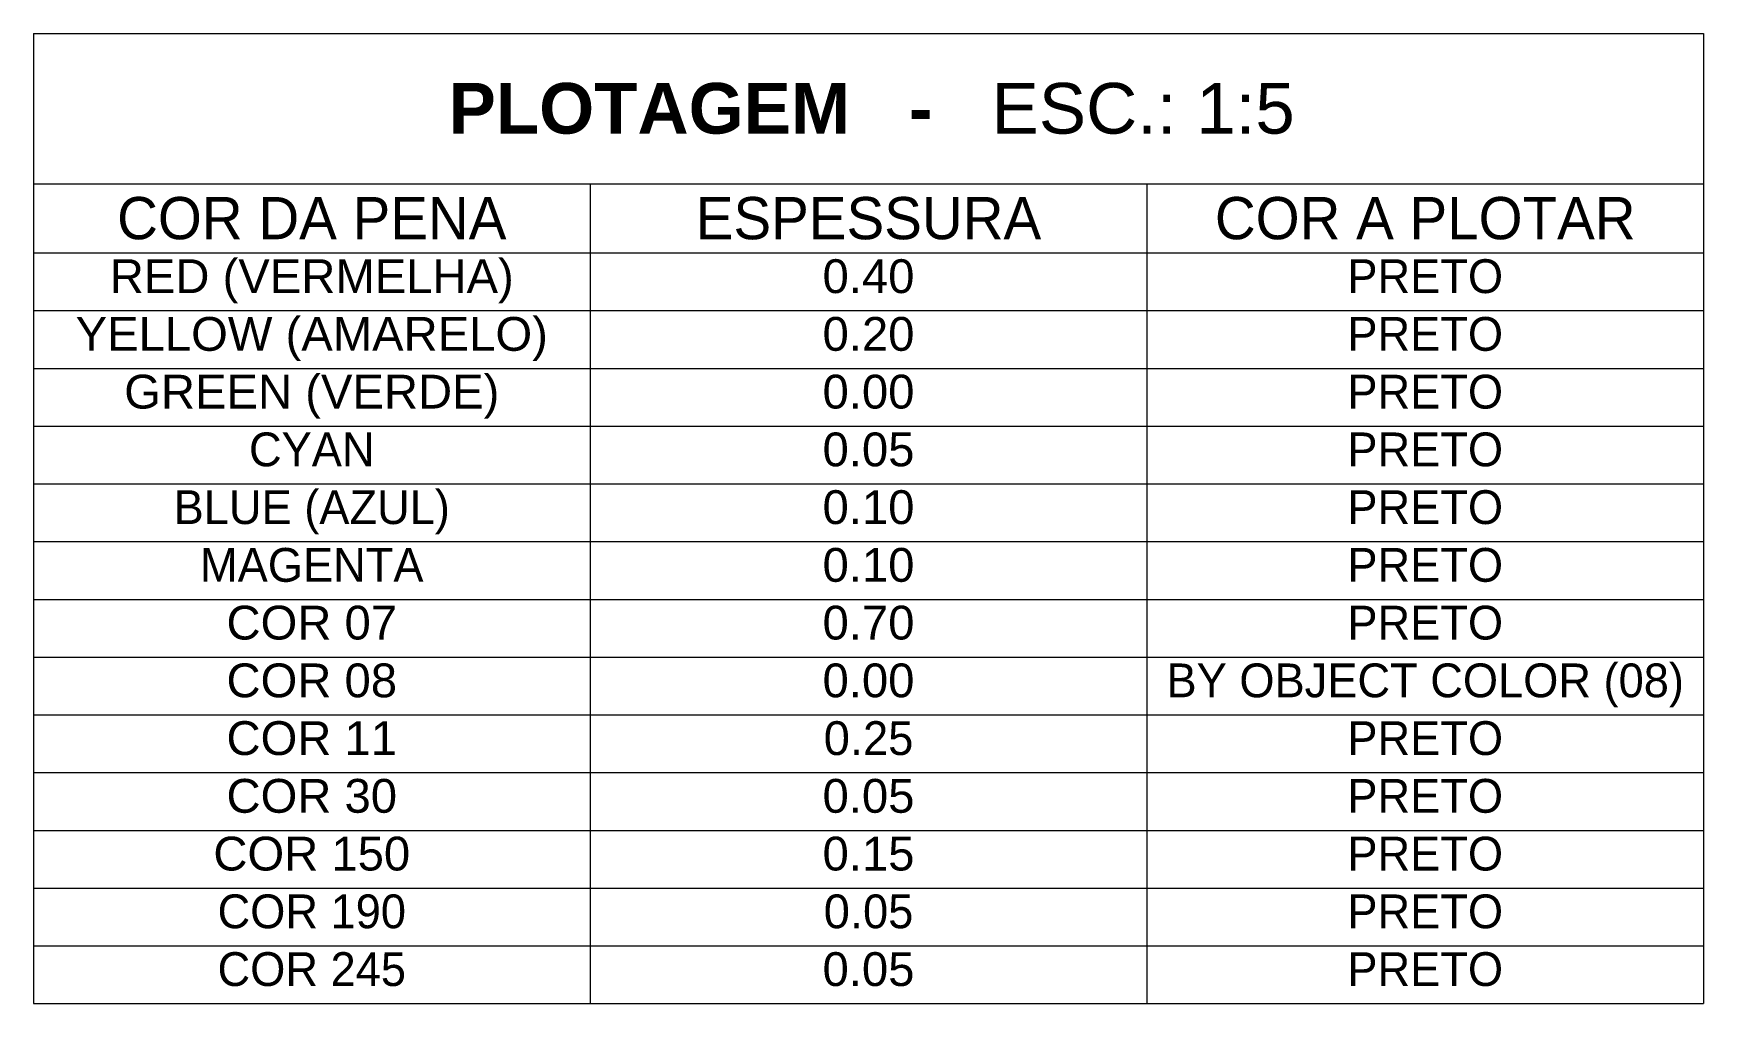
# Model space of a CAD drawing. Header units: millimetres. Extents: x 13204 to 24802, y 21209 to 40694.
# Drawn here: x 16791 to 19255, y 39263 to 40694 of the extents above; entities that cross this region are included whole.
import ezdxf

# ---------------------------------------------------------------- set-up
doc = ezdxf.new("R2010")
doc.units = ezdxf.units.MM
doc.layers.add('TEXTO', color=4, linetype='Continuous', lineweight=5)
doc.styles.add('LANA', font='stylu.ttf')

msp = doc.modelspace()

# ---------------------------------------------------------------- texts
at = {"layer": 'TEXTO', "style": 'LANA'}
for s, insert, char_height, width, attachment_point in [('{\\fArial|b1|i0|c186|p34;PLOTAGEM \\fArial|b1|i0|c0|p34;  -   \\fArial|b0|i0|c186|p34;ESC.: 1:5}', (18027.42, 40582.8), 74.7996, 2454.4941, 5), ('COR DA PENA', (17201.46, 40420.87), 62.333, 802.5814, 5), ('ESPESSURA', (18022.74, 40420.87), 62.333, 802.5814, 5), ('COR A PLOTAR', (18844.02, 40420.87), 62.333, 802.5814, 5), ('{\\fArial|b0|i0|c238|p34;\\C1;RED (VERMELHA)}', (17201.46, 40360.61), 49.8664, 802.5814, 2), ('{\\fArial|b0|i0|c238|p34;0.40', (18022.74, 40360.61), 49.8664, 802.5814, 2), ('{\\fArial|b0|i0|c238|p34;\\C2;YELLOW (AMARELO)}', (17201.46, 40275.43), 49.8664, 802.5814, 2), ('{\\fArial|b0|i0|c238|p34;0.20', (18022.74, 40275.43), 49.8664, 802.5814, 2), ('{\\fArial|b0|i0|c238|p34;\\C3;GREEN (VERDE)}', (17201.46, 40190.24), 49.8664, 802.5814, 2), ('{\\fArial|b0|i0|c161|p34;0.00', (18022.74, 40190.24), 49.8664, 802.5814, 2), ('CYAN', (17201.46, 40105.05), 49.866, 802.5814, 2), ('{\\fArial|b0|i0|c161|p34;0.05', (18022.74, 40105.05), 49.8664, 802.5814, 2), ('{\\C5;BLUE (AZUL)}', (17201.46, 40019.86), 49.8664, 802.5814, 2), ('{\\fArial|b0|i0|c161|p34;0.10', (18022.74, 40019.86), 49.8664, 802.5814, 2), ('{\\C6;MAGENTA}', (17201.46, 39934.67), 49.8664, 802.5814, 2), ('{\\fArial|b0|i0|c161|p34;0.10', (18022.74, 39934.67), 49.8664, 802.5814, 2), ('{\\fArial|b0|i0|c161|p34;\\C7;COR 07}', (17201.46, 39849.48), 49.8664, 802.5814, 2), ('{\\fArial|b0|i0|c161|p34;0.70', (18022.74, 39849.48), 49.8664, 802.5814, 2), ('{\\fArial|b0|i0|c161|p34;\\C8;COR 08}', (17201.46, 39764.29), 49.8664, 802.5814, 2), ('{\\fArial|b0|i0|c161|p34;0.00', (18022.74, 39764.29), 49.8664, 802.5814, 2), ('{\\fArial|b0|i0|c161|p34;\\C11;COR 11}', (17201.46, 39679.11), 49.8664, 802.5814, 2), ('{\\fArial|b0|i0|c161|p34;0.}25', (18022.74, 39679.11), 49.8664, 802.5814, 2), ('{\\fArial|b0|i0|c161|p34;\\C30;COR 30}', (17201.46, 39593.92), 49.8664, 802.5814, 2), ('{\\fArial|b0|i0|c161|p34;0.05', (18022.74, 39593.92), 49.8664, 802.5814, 2), ('{\\fArial|b0|i0|c161|p34;\\C150;COR 150}', (17201.46, 39508.73), 49.8664, 802.5814, 2), ('{\\fArial|b0|i0|c161|p34;0.15', (18022.74, 39508.73), 49.8664, 802.5814, 2), ('{\\C190;COR 190}', (17201.46, 39423.54), 49.8664, 802.5814, 2), ('{\\fArial|b0|i0|c186|p34;0.}05', (18022.74, 39423.54), 49.8664, 802.5814, 2), ('{\\C245;COR 245}', (17201.46, 39338.35), 49.8664, 802.5814, 2), ('{\\fArial|b0|i0|c186|p34;0.05', (18022.74, 39338.35), 49.8664, 802.5814, 2)]:
    msp.add_mtext(s, dxfattribs=dict(at, insert=insert, char_height=char_height, width=width, attachment_point=attachment_point))
at = {"layer": 'TEXTO', "color": 7, "char_height": 49.866, "width": 802.5814, "attachment_point": 2, "style": 'LANA'}
for insert in [(18844.02, 40360.61), (18844.02, 40275.43), (18844.02, 40190.24), (18844.02, 40105.05), (18844.02, 40019.86), (18844.02, 39934.67), (18844.02, 39849.48), (18844.02, 39679.11), (18844.02, 39593.92), (18844.02, 39508.73), (18844.02, 39423.54), (18844.02, 39338.35)]:
    msp.add_mtext('PRETO', dxfattribs=dict(at, insert=insert))
at = {"layer": 'TEXTO', "color": 8, "insert": (18844.02, 39764.29), "char_height": 49.8664, "width": 802.5814, "attachment_point": 2, "style": 'LANA'}
msp.add_mtext('BY OBJECT COLOR (08)', dxfattribs=at)

# ---------------------------------------------------------------- linework, layer by layer
at = {"layer": 'TEXTO'}
for p, q in [((16790.82, 40693.82), (17612.1, 40693.82)), ((16790.82, 40693.82), (16790.82, 40471.77)), ((17612.1, 40693.82), (19254.67, 40693.82)), ((19254.67, 40693.82), (19254.67, 40471.77)), ((16790.82, 40471.77), (17612.1, 40471.77)), ((16790.82, 40471.77), (16790.82, 40369.96)), ((17612.1, 40471.77), (18433.38, 40471.77)), ((17612.1, 40471.77), (17612.1, 40369.96)), ((18433.38, 40471.77), (18433.38, 40369.96)), ((18433.38, 40471.77), (19254.67, 40471.77)), ((18433.38, 40471.77), (18433.38, 40369.96)), ((19254.67, 40471.77), (19254.67, 40369.96)), ((16790.82, 40369.96), (17612.1, 40369.96)), ((16790.82, 40369.96), (16790.82, 40284.78)), ((17612.1, 40369.96), (18433.38, 40369.96)), ((17612.1, 40369.96), (17612.1, 40284.78)), ((18433.38, 40369.96), (18433.38, 40284.78)), ((18433.38, 40369.96), (19254.67, 40369.96)), ((18433.38, 40369.96), (18433.38, 40284.78)), ((19254.67, 40369.96), (19254.67, 40284.78)), ((16790.82, 40284.78), (17612.1, 40284.78)), ((16790.82, 40284.78), (16790.82, 40199.59)), ((17612.1, 40284.78), (18433.38, 40284.78)), ((17612.1, 40284.78), (17612.1, 40199.59)), ((18433.38, 40284.78), (18433.38, 40199.59)), ((18433.38, 40284.78), (19254.67, 40284.78)), ((18433.38, 40284.78), (18433.38, 40199.59)), ((19254.67, 40284.78), (19254.67, 40199.59)), ((16790.82, 40199.59), (17612.1, 40199.59)), ((16790.82, 40199.59), (16790.82, 40114.4)), ((17612.1, 40199.59), (18433.38, 40199.59)), ((17612.1, 40199.59), (17612.1, 40114.4)), ((18433.38, 40199.59), (18433.38, 40114.4)), ((18433.38, 40199.59), (19254.67, 40199.59)), ((18433.38, 40199.59), (18433.38, 40114.4)), ((19254.67, 40199.59), (19254.67, 40114.4)), ((16790.82, 40114.4), (17612.1, 40114.4)), ((16790.82, 40114.4), (16790.82, 40029.21)), ((17612.1, 40114.4), (18433.38, 40114.4)), ((17612.1, 40114.4), (17612.1, 40029.21)), ((18433.38, 40114.4), (18433.38, 40029.21)), ((18433.38, 40114.4), (19254.67, 40114.4)), ((18433.38, 40114.4), (18433.38, 40029.21)), ((19254.67, 40114.4), (19254.67, 40029.21)), ((16790.82, 40029.21), (17612.1, 40029.21)), ((16790.82, 40029.21), (16790.82, 39944.02)), ((17612.1, 40029.21), (18433.38, 40029.21)), ((17612.1, 40029.21), (17612.1, 39944.02)), ((18433.38, 40029.21), (18433.38, 39944.02)), ((18433.38, 40029.21), (19254.67, 40029.21)), ((18433.38, 40029.21), (18433.38, 39944.02)), ((19254.67, 40029.21), (19254.67, 39944.02)), ((16790.82, 39944.02), (17612.1, 39944.02)), ((16790.82, 39944.02), (16790.82, 39858.83)), ((17612.1, 39944.02), (18433.38, 39944.02)), ((17612.1, 39944.02), (17612.1, 39858.83)), ((18433.38, 39944.02), (18433.38, 39858.83)), ((18433.38, 39944.02), (19254.67, 39944.02)), ((18433.38, 39944.02), (18433.38, 39858.83)), ((19254.67, 39944.02), (19254.67, 39858.83)), ((16790.82, 39858.83), (16790.82, 39773.64)), ((16790.82, 39858.83), (17612.1, 39858.83)), ((17612.1, 39858.83), (18433.38, 39858.83)), ((17612.1, 39858.83), (17612.1, 39773.64)), ((18433.38, 39858.83), (18433.38, 39773.64)), ((18433.38, 39858.83), (19254.67, 39858.83)), ((18433.38, 39858.83), (18433.38, 39773.64)), ((19254.67, 39858.83), (19254.67, 39773.64)), ((16790.82, 39773.64), (17612.1, 39773.64)), ((16790.82, 39773.64), (16790.82, 39688.46)), ((17612.1, 39773.64), (18433.38, 39773.64)), ((17612.1, 39773.64), (17612.1, 39688.46)), ((18433.38, 39773.64), (18433.38, 39688.46)), ((18433.38, 39773.64), (19254.67, 39773.64)), ((18433.38, 39773.64), (18433.38, 39688.46)), ((19254.67, 39773.64), (19254.67, 39688.46)), ((16790.82, 39688.46), (17612.1, 39688.46)), ((16790.82, 39688.46), (16790.82, 39603.27)), ((17612.1, 39688.46), (17612.1, 39603.27)), ((17612.1, 39688.46), (18433.38, 39688.46)), ((18433.38, 39688.46), (18433.38, 39603.27)), ((18433.38, 39688.46), (19254.67, 39688.46)), ((18433.38, 39688.46), (18433.38, 39603.27)), ((19254.67, 39688.46), (19254.67, 39603.27)), ((16790.82, 39603.27), (17612.1, 39603.27)), ((16790.82, 39603.27), (16790.82, 39518.08)), ((17612.1, 39603.27), (18433.38, 39603.27)), ((17612.1, 39603.27), (17612.1, 39518.08)), ((18433.38, 39603.27), (18433.38, 39518.08)), ((18433.38, 39603.27), (19254.67, 39603.27)), ((18433.38, 39603.27), (18433.38, 39518.08)), ((19254.67, 39603.27), (19254.67, 39518.08)), ((16790.82, 39518.08), (17612.1, 39518.08)), ((16790.82, 39518.08), (16790.82, 39432.89)), ((17612.1, 39518.08), (18433.38, 39518.08)), ((17612.1, 39518.08), (17612.1, 39432.89)), ((18433.38, 39518.08), (18433.38, 39432.89)), ((18433.38, 39518.08), (19254.67, 39518.08)), ((18433.38, 39518.08), (18433.38, 39432.89)), ((19254.67, 39518.08), (19254.67, 39432.89)), ((16790.82, 39432.89), (17612.1, 39432.89)), ((16790.82, 39432.89), (16790.82, 39347.7)), ((17612.1, 39432.89), (18433.38, 39432.89)), ((17612.1, 39432.89), (17612.1, 39347.7)), ((18433.38, 39432.89), (18433.38, 39347.7)), ((18433.38, 39432.89), (19254.67, 39432.89)), ((18433.38, 39432.89), (18433.38, 39347.7)), ((19254.67, 39432.89), (19254.67, 39347.7)), ((16790.82, 39347.7), (17612.1, 39347.7)), ((16790.82, 39347.7), (16790.82, 39262.51)), ((17612.1, 39347.7), (18433.38, 39347.7)), ((17612.1, 39347.7), (17612.1, 39262.51)), ((18433.38, 39347.7), (18433.38, 39262.51)), ((18433.38, 39347.7), (19254.67, 39347.7)), ((18433.38, 39347.7), (18433.38, 39262.51)), ((19254.67, 39347.7), (19254.67, 39262.51)), ((16790.82, 39262.51), (17612.1, 39262.51)), ((17612.1, 39262.51), (18433.38, 39262.51)), ((18433.38, 39262.51), (19254.67, 39262.51))]:
    msp.add_line(p, q, dxfattribs=at)

msp.set_redraw_order([(e.dxf.handle, doc.entitydb.next_handle()) for e in msp.query("TEXT MTEXT ATTDEF DIMENSION ARC_DIMENSION")])  # texts and dimensions are drawn at this point

doc.saveas('drawing.dxf')
